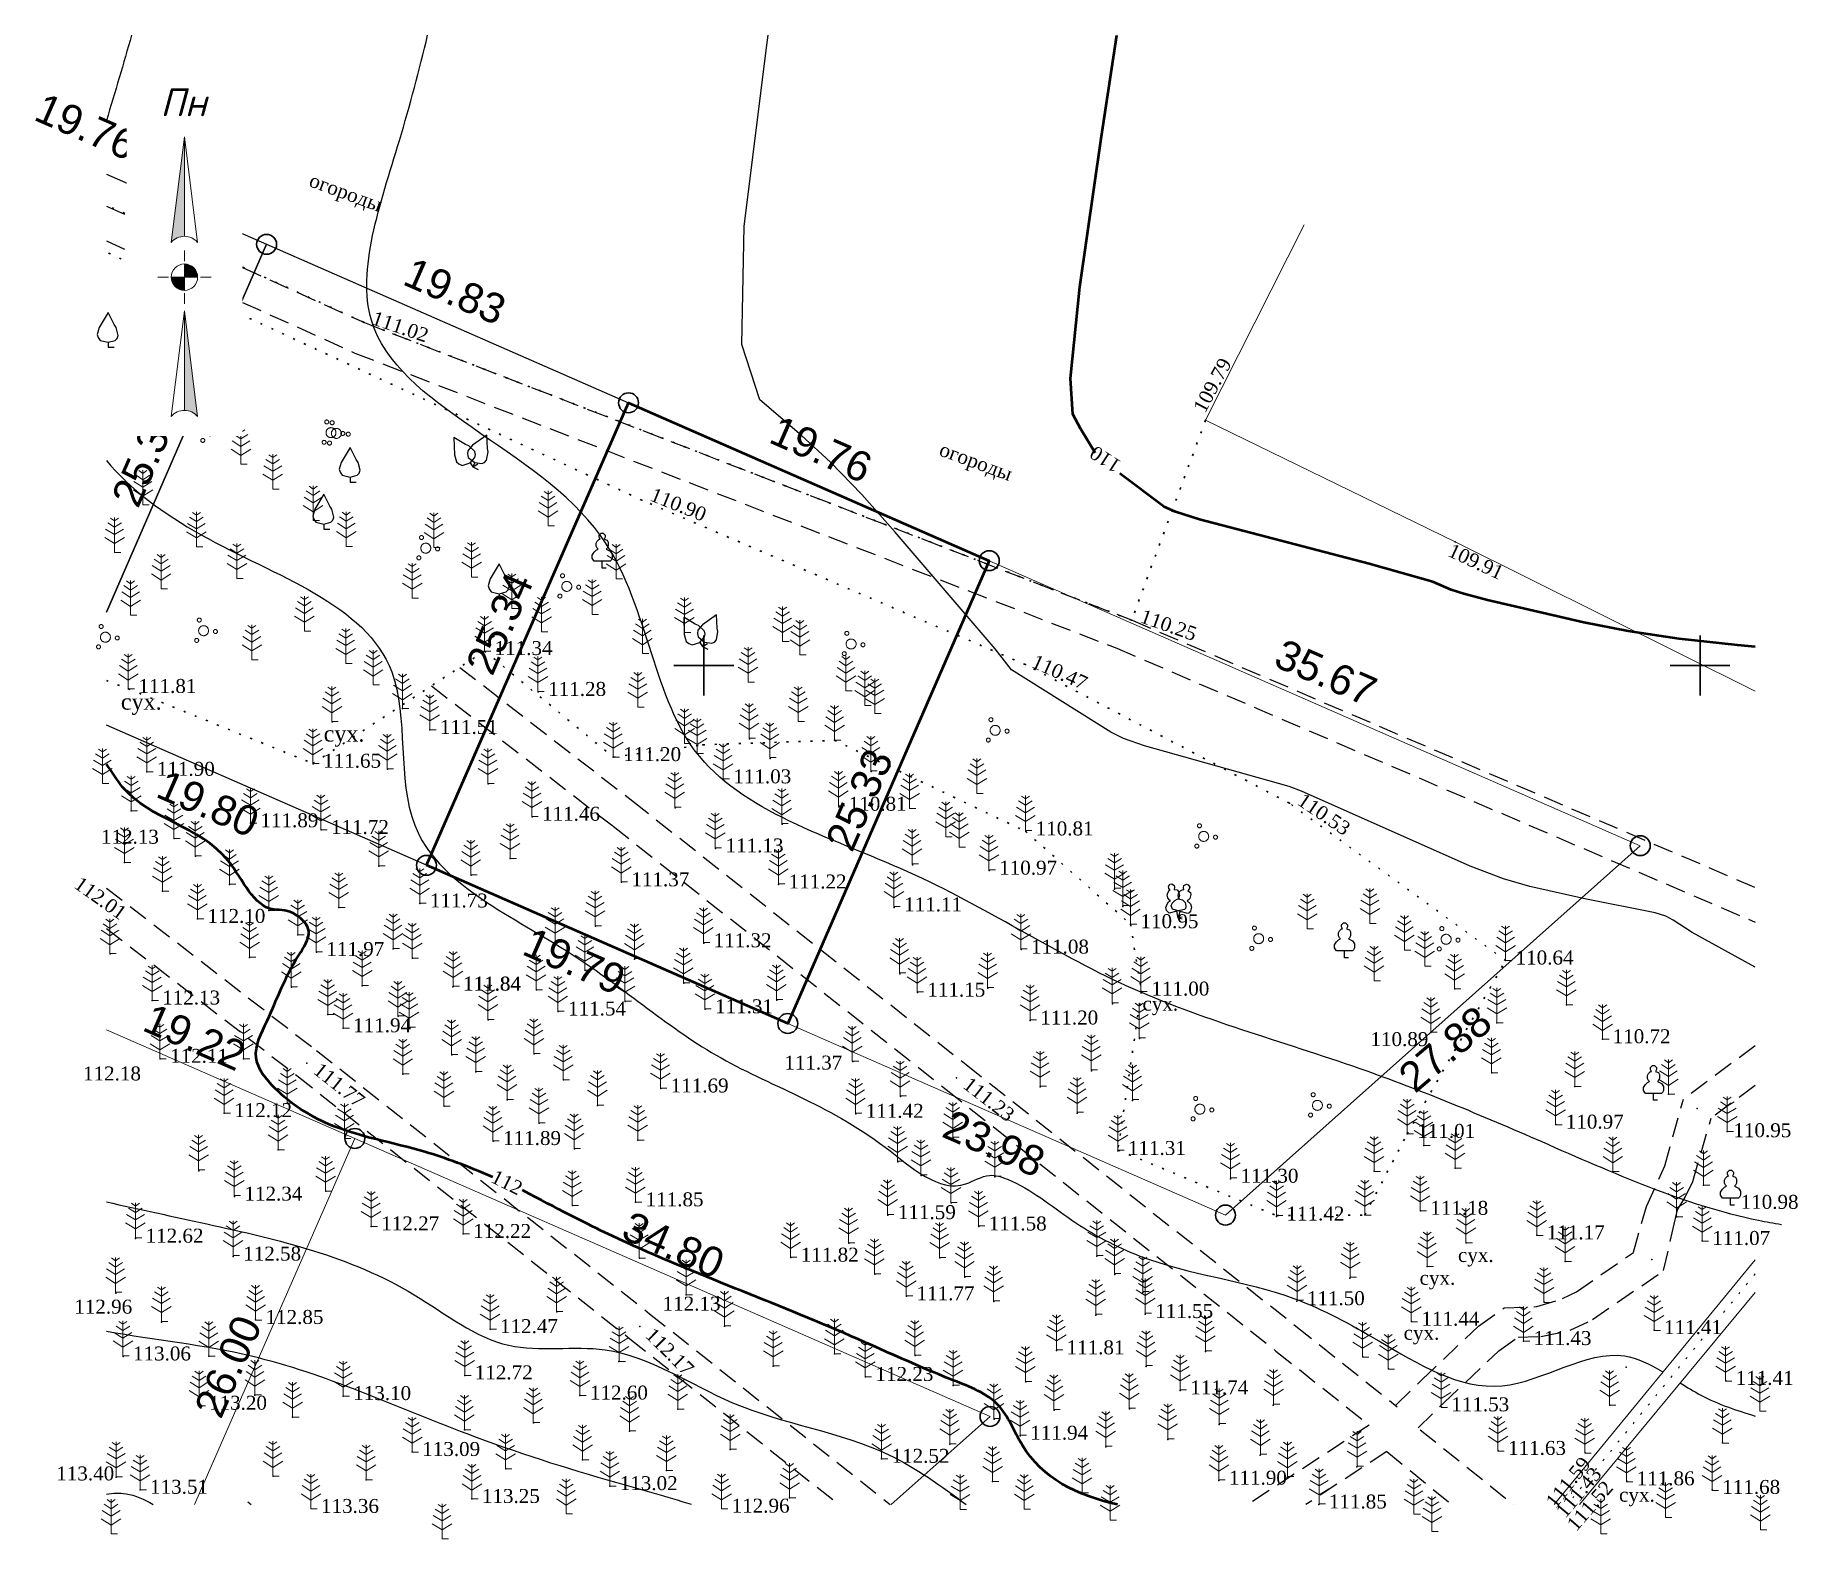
# Model space of a CAD drawing. Header units: millimetres. Extents: x 5405666.4 to 5405754.9, y 5525106.2 to 5525181.6.
import ezdxf
from ezdxf.enums import TextEntityAlignment as Align

# ---------------------------------------------------------------- set-up
doc = ezdxf.new("R2010")
doc.units = ezdxf.units.MM
doc.set_wipeout_variables(frame=1)
for name, pattern in [('DASHEDX2', [1.5, 1, -0.5]), ('HIDDEN', [0.5, 0, -0.5]), ('суцільна', [50, 50, 0])]:
    doc.linetypes.add(name, pattern=pattern)
for name, color, linetype, lineweight in [('#Лист (текст_ПН)', 250, 'Continuous', 0), ('#Штамп', 250, 'Continuous', 0), ('11900000', 1, 'Continuous', 30), ('Контур', 7, 'HIDDEN', 30), ('ограждение', 7, 'ZABOR', 20), ('рельеф', 7, 'Continuous', 0), ('ТОЧКИ', 7, 'Continuous', 30), ('усл. знак', 7, 'суцільна', 20)]:
    doc.layers.add(name, color=color, linetype=linetype, lineweight=lineweight)
for name, color, linetype in [('SC007', 7, 'Continuous'), ('горизонтали', 42, 'Continuous'), ('дороги', 7, 'Continuous'), ('Ділянки_Межі', 10, 'Continuous'), ('надписи', 7, 'Continuous'), ('отметки', 7, 'Continuous'), ('промеры', 185, 'Continuous'), ('Растительность', 7, 'Continuous')]:
    doc.layers.add(name, color=color, linetype=linetype)
doc.styles.get("Standard").update_dxf_attribs({"font": 'arial.ttf'})
doc.styles.add('times', font='times.ttf')
doc.styles.add('Мой_Топо', font='isocpeui.ttf')
doc.linetypes.add('ZABOR', pattern='A,1,-0.1,[132,ltypeshp.shx,S=0.25,R=0,X=-0.1,Y=0],-0.4,1', length=2.5)
doc.linetypes.add('ЗаборПров', pattern='A,2.5,[130,ltypeshp.shx,S=0.4242,R=45,X=0.3,Y=-0.3],0.01,[130,ltypeshp.shx,S=0.4242,R=-45,X=-0.3,Y=-0.3],5,[130,ltypeshp.shx,S=0.4242,R=45,X=-0.3,Y=0.3],0.01,[130,ltypeshp.shx,S=0.4242,R=-45,X=0.3,Y=0.3],2.5', length=10.02)
doc.linetypes.add('канава 0', pattern='A,0.9,0,["|",Standard,S=0.25,R=0,X=0,Y=0],0.1', length=1)

msp = doc.modelspace()

# ---------------------------------------------------------------- texts
at = {"layer": 'горизонтали', "color": 32, "lineweight": 50, "style": 'times'}
for s, rotation, p in [('110', 146.90356, (5405720.616, 5525159.623, 181.067)), ('112', 333.33908, (5405689.564, 5525124.726, 181.067))]:
    msp.add_text(s, height=0.7, rotation=rotation, dxfattribs=at).set_placement(p, align=Align.TOP_LEFT)
at = {"layer": 'надписи', "color": 7, "style": 'times'}
for height, p in [(0.8, (5405670.738, 5525148.584, 111.861)), (0.8, (5405680.917, 5525146.983, 111.861)), (0.7, (5405722.013, 5525133.378, 224.28)), (0.7, (5405737.848, 5525120.762, 111.861)), (0.7, (5405735.922, 5525119.616, 111.861)), (0.7, (5405735.121, 5525116.858, 111.861)), (0.7, (5405745.933, 5525108.73, 111.861))]:
    msp.add_text('сух.', height=height, dxfattribs=at).set_placement(p, align=Align.TOP_LEFT)
at = {"layer": 'отметки', "color": 7, "style": 'times'}
for s, rotation, p in [('огороды', 339.74095, (5405680.37, 5525174.733, 170.061)), ('111.02', 341.10783, (5405683.504, 5525167.812, 111.016)), ('109.79', 61.83619, (5405724.525, 5525162.952, 109.788)), ('огороды', 339.74095, (5405711.996, 5525161.223, 281.561)), ('110.90', 338.04399, (5405697.504, 5525158.952, 110.895)), ('109.91', 334.96645, (5405737.58, 5525156.156, 109.907)), ('110.25', 340.67226, (5405722.069, 5525152.845, 110.247)), ('110.47', 335.84836, (5405716.673, 5525150.584, 110.471)), ('110.53', 325.91831, (5405730.119, 5525143.641, 110.534)), ('112.01', 324.42124, (5405668.736, 5525139.458, 112.015)), ('111.77', 321.47056, (5405680.778, 5525130.123, 111.77)), ('111.23', 322.05829, (5405713.375, 5525129.398, 111.231)), ('112.17', 315.28347, (5405697.497, 5525116.833, 112.175)), ('111.59', 51.40401, (5405742.195, 5525108.083, 111.589)), ('111.43', 50.01194, (5405742.698, 5525107.612, 111.43)), ('111.52', 48.98336, (5405743.251, 5525106.959, 111.518))]:
    msp.add_text(s, height=0.7, rotation=rotation, dxfattribs=at).set_placement(p, align=Align.TOP_LEFT)
for s, p in [('111.34', (5405689.495, 5525151.228, 111.345)), ('111.81', (5405671.621, 5525149.324, 111.813)), ('111.28', (5405692.184, 5525149.175, 111.28)), ('111.51', (5405686.749, 5525147.268, 111.515)), ('111.20', (5405695.95, 5525145.901, 111.197)), ('111.90', (5405672.545, 5525145.166, 111.896)), ('111.65', (5405680.889, 5525145.572, 111.648)), ('111.03', (5405701.478, 5525144.788, 111.026)), ('110.81', (5405707.268, 5525143.412, 110.813)), ('111.89', (5405677.743, 5525142.583, 111.891)), ('111.72', (5405681.285, 5525142.246, 111.724)), ('111.46', (5405691.878, 5525142.911, 111.459)), ('110.81', (5405716.651, 5525142.173, 110.81)), ('112.13', (5405669.739, 5525141.758, 112.13)), ('111.13', (5405701.087, 5525141.321, 111.13)), ('111.37', (5405696.362, 5525139.62, 111.375)), ('111.22', (5405704.253, 5525139.509, 111.224)), ('110.97', (5405714.82, 5525140.204, 110.973)), ('112.10', (5405675.085, 5525137.782, 112.099)), ('111.73', (5405686.248, 5525138.556, 111.729)), ('111.11', (5405710.049, 5525138.361, 111.115)), ('110.95', (5405721.912, 5525137.516, 110.952)), ('111.97', (5405681.051, 5525136.12, 111.975)), ('111.32', (5405700.49, 5525136.56, 111.321)), ('111.08', (5405716.419, 5525136.241, 111.084)), ('110.64', (5405740.74, 5525135.693, 110.644)), ('111.84', (5405687.904, 5525134.381, 111.837)), ('111.84', (5405687.921, 5525134.386, 111.836)), ('112.13', (5405672.811, 5525133.686, 112.13)), ('111.15', (5405711.217, 5525134.083, 111.153)), ('111.00', (5405722.461, 5525134.134, 111.004)), ('111.54', (5405693.182, 5525133.134, 111.544)), ('111.31', (5405700.562, 5525133.248, 111.314)), ('111.20', (5405716.883, 5525132.682, 111.201)), ('111.94', (5405682.396, 5525132.294, 111.943)), ('110.89', (5405733.455, 5525131.6, 110.888)), ('110.72', (5405745.61, 5525131.742, 110.72)), ('112.11', (5405673.207, 5525130.759, 112.107)), ('112.18', (5405668.839, 5525129.873, 112.18)), ('111.37', (5405704.037, 5525130.42, 111.375)), ('111.69', (5405698.333, 5525129.271, 111.685)), ('112.12', (5405676.425, 5525128.031, 112.123)), ('111.42', (5405708.123, 5525127.998, 111.416)), ('110.97', (5405743.259, 5525127.456, 110.967)), ('111.89', (5405689.922, 5525126.634, 111.888)), ('111.01', (5405735.803, 5525126.99, 111.015)), ('110.95', (5405751.672, 5525127.025, 110.954)), ('111.31', (5405721.283, 5525126.135, 111.308)), ('111.30', (5405726.934, 5525124.741, 111.302)), ('112.34', (5405676.94, 5525123.843, 112.343)), ('111.85', (5405697.076, 5525123.557, 111.847)), ('111.59', (5405709.737, 5525122.913, 111.589)), ('111.42', (5405729.239, 5525122.844, 111.416)), ('111.18', (5405736.459, 5525123.129, 111.182)), ('110.98', (5405752.034, 5525123.43, 110.983)), ('112.27', (5405683.808, 5525122.349, 112.269)), ('112.22', (5405688.421, 5525121.968, 112.215)), ('111.58', (5405714.297, 5525122.345, 111.58)), ('111.17', (5405742.305, 5525121.9, 111.165)), ('112.62', (5405671.978, 5525121.733, 112.621)), ('111.07', (5405750.611, 5525121.617, 111.071)), ('112.58', (5405676.878, 5525120.832, 112.585)), ('111.82', (5405704.863, 5525120.779, 111.823)), ('112.13', (5405697.926, 5525118.321, 112.133)), ('111.77', (5405710.674, 5525118.841, 111.775)), ('111.50', (5405730.264, 5525118.594, 111.496)), ('112.96', (5405668.399, 5525118.169, 112.962)), ('112.85', (5405677.997, 5525117.651, 112.845)), ('111.55', (5405722.653, 5525117.95, 111.548)), ('111.44', (5405736.014, 5525117.567, 111.436)), ('112.47', (5405689.769, 5525117.192, 112.474)), ('111.43', (5405741.641, 5525116.595, 111.428)), ('111.41', (5405748.19, 5525117.14, 111.409)), ('113.06', (5405671.347, 5525115.819, 113.065)), ('111.81', (5405718.202, 5525116.127, 111.806)), ('112.72', (5405688.5, 5525114.871, 112.718)), ('112.23', (5405708.611, 5525114.791, 112.23)), ('113.10', (5405682.4, 5525113.832, 113.097)), ('112.60', (5405694.282, 5525113.857, 112.602)), ('111.74', (5405724.411, 5525114.114, 111.744)), ('111.41', (5405751.785, 5525114.593, 111.409)), ('113.20', (5405675.163, 5525113.347, 113.203)), ('111.53', (5405737.513, 5525113.268, 111.533)), ('111.53', (5405737.514, 5525113.267, 111.534)), ('111.94', (5405716.379, 5525111.844, 111.936)), ('113.09', (5405685.863, 5525111.025, 113.09)), ('112.52', (5405709.421, 5525110.681, 112.519)), ('111.63', (5405740.362, 5525111.079, 111.625)), ('113.40', (5405667.497, 5525109.799, 113.403)), ('111.90', (5405726.352, 5525109.586, 111.901)), ('111.86', (5405746.816, 5525109.553, 111.861)), ('113.51', (5405672.203, 5525109.128, 113.514)), ('113.25', (5405688.859, 5525108.667, 113.248)), ('113.02', (5405695.776, 5525109.311, 113.022)), ('111.68', (5405751.112, 5525109.121, 111.68)), ('113.36', (5405680.785, 5525108.167, 113.358)), ('112.96', (5405701.394, 5525108.182, 112.961)), ('111.85', (5405731.367, 5525108.389, 111.846))]:
    msp.add_text(s, height=0.7, dxfattribs=at).set_placement(p, align=Align.TOP_LEFT)
at = {"layer": 'промеры', "char_height": 1.5, "attachment_point": 1}
for s, insert, rotation in [('19.76', (5405666.897, 5525178.79), 336.35584), ('19.83', (5405685.414, 5525170.532), 336.35584), ('25.33', (5405670.223, 5525158.439), 66.37949), ('19.76', (5405703.788, 5525162.599), 336.35584), ('25.34', (5405688.006, 5525150.019, 107.24), 66.37949), ('35.67', (5405729.119, 5525151.384), 336.35584), ('25.33', (5405706.06, 5525141.166), 66.37949), ('19.80', (5405673.02, 5525144.811), 336.35584), ('19.79', (5405691.404, 5525136.905), 336.35584), ('19.22', (5405672.347, 5525133.088), 336.35584), ('27.88', (5405734.718, 5525129.627), 40.41841), ('23.98', (5405712.47, 5525127.752), 336.35584), ('34.80', (5405696.373, 5525122.656), 336.35584), ('26.00', (5405674.38, 5525112.724), 66.37949)]:
    msp.add_mtext(s, dxfattribs=dict(at, insert=insert, rotation=rotation))

# ---------------------------------------------------------------- blocks, each defined once
blk = doc.blocks.new('A$C51FE15A3')
at = {"layer": 'Растительность', "color": 94, "lineweight": 0}
for points in [[(-0.447, 1.172), (0, 0.895), (0.447, 1.172)], [(-0.343, 1.489), (0, 1.267), (0.343, 1.489)], [(-0.201, 1.726), (0, 1.584), (0.201, 1.726)], [(0, 1.75), (0, 0), (0.319, 0)], [(-0.493, 0.753), (0, 0.444), (0.493, 0.753)]]:
    blk.add_lwpolyline(points, dxfattribs=at)
blk = doc.blocks.new('A$C2ACB5305')
at = {"layer": 'Растительность'}
blk.add_lwpolyline([(0.2, 0), (0.2, 0), (0, 0), (0, 0.35), (-0.4, 0.35), (-0.5, 0.5), (-0.5, 0.65), (-0.4, 0.8), (-0.3, 0.9), (-0.2, 0.95), (-0.25, 1), (-0.3, 1.1), (-0.3, 1.25), (-0.25, 1.35), (-0.15, 1.45), (-0.1, 1.45), (-0.15, 1.55), (-0.15, 1.65), (-0.05, 1.75), (0.05, 1.75), (0.15, 1.65), (0.15, 1.55), (0.1, 1.45), (0.25, 1.4), (0.3, 1.3), (0.3, 1.1), (0.25, 1), (0.2, 0.95), (0.4, 0.85), (0.5, 0.7), (0.5, 0.5), (0.45, 0.4), (0.4, 0.35), (0, 0.35)], dxfattribs=at)
blk = doc.blocks.new('A$C72385B22')
at = {"layer": 'усл. знак'}
for centre, radius in [((0, 0), 0.625), ((-0.02, 1.49), 0.25), ((-1.29, -0.64), 0.25), ((1.28, -0.76), 0.25)]:
    blk.add_circle(centre, radius, dxfattribs=at)
blk = doc.blocks.new('SYMBOL504')
at = {"layer": 'SC007'}
for points in [[(0, 4.375), (-1.125, 2.5), (-1.375, 1.625), (-1.25, 1.25), (-1, 0.875), (0, 0.625), (0.875, 0.875), (1.125, 1.125), (1.25, 1.5), (1, 2.5), (0.75, 2.875), (0, 4.375)], [(0, 0.625), (0, 0), (0.75, 0)]]:
    blk.add_lwpolyline(points, dxfattribs=at)
blk = doc.blocks.new('*U5')
at = {"color": 0}
for points in [[(-0.113, 0), (-0.109, -0.029), (-0.097, -0.056)], [(-0.113, 0), (-0.097, -0.056), (0, 0)], [(-0.097, -0.056), (0, -0.113), (0, 0)], [(-0.097, -0.056), (-0.08, -0.08), (-0.056, -0.097)], [(-0.097, -0.056), (-0.056, -0.097), (0, -0.113)], [(-0.056, -0.097), (-0.029, -0.109), (0, -0.113)]]:
    blk.add_solid(points, dxfattribs=at)
blk = doc.blocks.new('*U6')
at = {"color": 0}
for points in [[(0, 0), (0.097, 0.056), (0, 0.113)], [(0.097, 0.056), (0.029, 0.109), (0, 0.113)], [(0, 0), (0.113, 0), (0.097, 0.056)], [(0.097, 0.056), (0.056, 0.097), (0.029, 0.109)], [(0.097, 0.056), (0.08, 0.08), (0.056, 0.097)], [(0.113, 0), (0.109, 0.029), (0.097, 0.056)]]:
    blk.add_solid(points, dxfattribs=at)
blk = doc.blocks.new('*U7')
at = {"color": 0}
for points in [[(0, -1.136), (0.021, -1.138), (0, -0.288)], [(0.021, -1.138), (0.042, -1.142), (0, -0.288)], [(0.042, -1.142), (0.062, -1.15), (0, -0.288)], [(0.062, -1.15), (0.081, -1.16), (0, -0.288)], [(0.081, -1.16), (0.098, -1.173), (0, -0.288)], [(0.098, -1.173), (0.113, -1.188), (0, -0.288)]]:
    blk.add_solid(points, dxfattribs=at)
blk = doc.blocks.new('*U8')
at = {"color": 0}
for points in [[(-0.113, 0.297), (-0.098, 0.312), (0, 1.197)], [(-0.098, 0.312), (-0.081, 0.325), (0, 1.197)], [(-0.081, 0.325), (-0.062, 0.335), (0, 1.197)], [(-0.062, 0.335), (-0.042, 0.343), (0, 1.197)], [(-0.042, 0.343), (-0.021, 0.347), (0, 1.197)], [(-0.021, 0.347), (0, 0.349), (0, 1.197)]]:
    blk.add_solid(points, dxfattribs=at)
blk = doc.blocks.new('#Північ')
at = {"color": 7}
blk.add_wipeout([(-2.901, 10.635), (2.901, 10.635), (2.901, -7.981), (-2.901, -7.981)], dxfattribs=at).dxf.layer = '#Лист (текст_ПН)'
at = {"layer": '#Лист (текст_ПН)'}
for p, q in [((-0.663, 1.748), (0, 7.043)), ((0, 7.043), (0, 2.052)), ((0, 7.043), (0.663, 1.748)), ((0, 1.337), (0, 0.807)), ((-1.337, 0), (-0.807, 0)), ((-0.662, 0), (0.662, 0)), ((0, 0.662), (0, -0.662)), ((1.337, 0), (0.807, 0)), ((0, -1.337), (0, -0.807)), ((-0.663, -6.99), (0, -1.695)), ((0, -1.695), (0.663, -6.99)), ((0, -1.695), (0, -6.686))]:
    blk.add_line(p, q, dxfattribs=at)
at = {"layer": '#Лист (текст_ПН)', "flags": 128}
for points in [[(0, 7.043), (-0.663, 1.748, -0.218585), (0, 2.052)], [(0, 0), (-0.662, 0, 0.414214), (0, -0.662)]]:
    blk.add_lwpolyline(points, format="xyb", close=True, dxfattribs=at)
at = {"layer": '#Лист (текст_ПН)'}
blk.add_circle((0, 0), 0.662, dxfattribs=at)
for centre in [(0, 1.178), (0, -7.56)]:
    blk.add_arc(centre, 0.874, 40.67981, 139.32019, dxfattribs=at)
at = {"layer": '#Лист (текст_ПН)', "xscale": 5.883850111352785, "yscale": 5.883850111352785, "zscale": 5.883850111352785}
for name in ['*U8', '*U5', '*U6', '*U7']:
    blk.add_blockref(name, (0, 0), dxfattribs=at)
at = {"layer": '#Лист (текст_ПН)', "style": 'Мой_Топо'}
blk.add_text('Пн', height=1.4, dxfattribs=at).set_placement((-1.217, 8.077))

# ---------------------------------------------------------------- linework, layer by layer
at = {"layer": '11900000', "color": 7}
for points in [[(5405700, 5525148.5, 0), (5405700, 5525151.5, 0)], [(5405700, 5525148.5, 0), (5405700, 5525151.5, 0)], [(5405750, 5525148.5, 0), (5405750, 5525151.5, 0)], [(5405750, 5525148.5, 0), (5405750, 5525151.5, 0)], [(5405698.5, 5525150, 0), (5405701.5, 5525150, 0)], [(5405698.5, 5525150, 0), (5405701.5, 5525150, 0)], [(5405748.5, 5525150, 0), (5405751.5, 5525150, 0)], [(5405748.5, 5525150, 0), (5405751.5, 5525150, 0)]]:
    msp.add_polyline3d(points, dxfattribs=at)
at = {"layer": 'горизонтали', "color": 32}
msp.add_polyline3d([(5405752.759, 5525134.859, 110.5), (5405749.607, 5525136.592, 110.5), (5405748.647, 5525137.222, 110.5), (5405748.277, 5525137.412, 110.5), (5405747.747, 5525137.592, 110.5), (5405744.217, 5525138.292, 110.5), (5405741.447, 5525138.912, 110.5), (5405740.137, 5525139.292, 110.5), (5405738.467, 5525139.922, 110.5), (5405729.997, 5525143.692, 110.5), (5405729.377, 5525143.932, 110.5), (5405722.107, 5525145.972, 110.5), (5405721.057, 5525146.342, 110.5), (5405720.417, 5525146.662, 110.5), (5405715.437, 5525149.792, 110.5), (5405714.617, 5525150.832, 110.5), (5405709.607, 5525156.692, 110.5), (5405707.927, 5525158.582, 110.5), (5405706.357, 5525160.202, 110.5), (5405704.897, 5525161.542, 110.5), (5405702.807, 5525163.342, 110.5), (5405701.907, 5525166.122, 110.5), (5405702.027, 5525172.062, 110.5), (5405703.157, 5525181.142, 110.5), (5405703.232, 5525181.637, 110.5)], dxfattribs=at)
at = {"layer": 'горизонтали', "color": 32, "lineweight": 50}
for points in [[(5405719.643, 5525160.68, 110), (5405718.92, 5525161.865, 110), (5405718.517, 5525162.622, 110), (5405718.397, 5525164.402, 110), (5405718.867, 5525169.012, 110), (5405719.937, 5525176.462, 110), (5405720.727, 5525181.637, 110)], [(5405752.759, 5525150.939, 110), (5405751.877, 5525151.022, 110), (5405748.957, 5525151.342, 110), (5405746.387, 5525151.722, 110), (5405744.167, 5525152.162, 110), (5405739.337, 5525153.282, 110), (5405738.137, 5525153.592, 110), (5405737.507, 5525153.802, 110), (5405736.587, 5525154.202, 110), (5405733.387, 5525155.112, 110), (5405724.877, 5525157.332, 110), (5405723.667, 5525157.712, 110), (5405723.107, 5525157.962, 110), (5405720.88, 5525159.636, 110)]]:
    msp.add_polyline3d(points, dxfattribs=at)
at = {"layer": 'горизонтали', "color": 32}
msp.add_open_spline([(5405671.272, 5525181.637), (5405670.876, 5525180.207), (5405670.439, 5525178.776), (5405670.015, 5525177.36)], degree=3, dxfattribs=at)
for points, knots in [([(5405754.079, 5525121.933), (5405753.697, 5525121.993), (5405749.577, 5525122.743), (5405742.571, 5525125.92), (5405732.24, 5525130.268), (5405720.867, 5525133.32), (5405710.85, 5525140.13), (5405697.553, 5525143.874), (5405696.935, 5525159.369), (5405680.523, 5525164.171), (5405684.409, 5525174.955), (5405685.721, 5525179.896), (5405686.131, 5525181.637)], [50.654359, 50.654359, 50.654359, 50.654359, 51.831951, 63.395984, 73.229426, 85.695254, 98.056517, 110.325842, 122.1396, 137.918447, 147.058337, 152.106041, 152.106041, 152.106041, 152.106041]), ([(5405670.015, 5525160.288), (5405671.197, 5525158.86), (5405676.214, 5525155.159), (5405686.057, 5525152.194), (5405683.856, 5525140.284), (5405693.398, 5525136.153), (5405700.485, 5525129.751), (5405707.53, 5525127.613), (5405712.16, 5525123.155), (5405714.208, 5525124.574), (5405716.219, 5525123.916), (5405718.389, 5525122.05), (5405723.062, 5525119.538), (5405728.777, 5525118.969), (5405734.344, 5525115.89), (5405739.893, 5525112.392), (5405744.991, 5525116.172), (5405747.473, 5525114.938), (5405748.093, 5525114.566)], [85.474274, 85.474274, 85.474274, 85.474274, 91.416886, 103.203288, 110.981143, 120.846627, 130.028893, 139.680741, 144.136834, 145.394523, 146.321009, 150.142365, 154.015644, 162.033534, 166.785942, 173.37784, 179.697916, 181.81455, 181.81455, 181.81455, 181.81455]), ([(5405670.015, 5525123.078), (5405671.691, 5525122.702), (5405676.943, 5525121.581), (5405684.025, 5525119.942), (5405689.831, 5525115.172), (5405695.924, 5525116.342), (5405701.643, 5525112.203), (5405708.415, 5525111.354), (5405711.911, 5525108.817), (5405713.165, 5525107.884)], [235.141097, 235.141097, 235.141097, 235.141097, 240.307675, 251.306516, 256.6977, 261.523915, 268.451351, 276.71451, 281.360056, 281.360056, 281.360056, 281.360056]), ([(5405699.372, 5525107.884), (5405698.145, 5525108.281), (5405694.309, 5525109.313), (5405686.956, 5525111.649), (5405678.725, 5525115.519), (5405672.457, 5525116.141), (5405670.015, 5525116.571)], [91.349681, 91.349681, 91.349681, 91.349681, 95.204411, 103.125935, 114.626248, 122.035135, 122.035135, 122.035135, 122.035135]), ([(5405749.007, 5525113.992), (5405749.348, 5525113.775), (5405750.555, 5525113.025), (5405751.836, 5525112.618), (5405752.759, 5525112.33)], [182.85278, 182.85278, 182.85278, 182.85278, 184.011101, 186.921946, 186.921946, 186.921946, 186.921946]), ([(5405670.015, 5525108.415), (5405670.35, 5525108.462), (5405671.171, 5525108.5), (5405671.918, 5525108.152), (5405672.354, 5525107.884)], [174.748639, 174.748639, 174.748639, 174.748639, 175.757786, 177.266735, 177.266735, 177.266735, 177.266735])]:
    msp.add_open_spline(points, degree=3, knots=knots, dxfattribs=at)
at = {"layer": 'горизонтали', "color": 32, "lineweight": 50}
for points, knots in [([(5405689.415, 5525124.321), (5405688.103, 5525124.879), (5405685.506, 5525125.878), (5405681.593, 5525126.517), (5405678.78, 5525128.29), (5405677.14, 5525130.319), (5405678.433, 5525132.778), (5405679.078, 5525134.709), (5405680.581, 5525136.764), (5405679.317, 5525137.765), (5405677.461, 5525137.677), (5405675.933, 5525141.885), (5405671.708, 5525142.275), (5405670.284, 5525144.673), (5405670.015, 5525145.043)], [105.96729, 105.96729, 105.96729, 105.96729, 109.295341, 114.328997, 117.562212, 119.373022, 121.295181, 124.95847, 126.253236, 127.841823, 128.392206, 131.73989, 138.209537, 139.576328, 139.576328, 139.576328, 139.576328]), ([(5405720.759, 5525107.884), (5405718.727, 5525108.35), (5405716.329, 5525109.488), (5405714.976, 5525113.194), (5405711.236, 5525114.575), (5405704.875, 5525117.577), (5405697.616, 5525120.155), (5405692.726, 5525122.699), (5405690.888, 5525123.666)], [69.448498, 69.448498, 69.448498, 69.448498, 75.497944, 77.821129, 80.385824, 86.790674, 99.397783, 103.251958, 103.251958, 103.251958, 103.251958])]:
    msp.add_open_spline(points, degree=3, knots=knots, dxfattribs=at)
at = {"layer": 'дороги', "color": 7, "linetype": 'DASHEDX2'}
for points, elevation in [([(5405670.015, 5525173.063), (5405682.958, 5525167.213), (5405721.49, 5525152.274), (5405752.759, 5525138.865)], 112.445), ([(5405670.015, 5525171.316), (5405682.485, 5525165.684), (5405720.729, 5525150.864), (5405752.759, 5525137.124)], 112.445), ([(5405687.744, 5525149.908), (5405696.433, 5525143.19), (5405713.157, 5525129.977), (5405729.707, 5525116.847), (5405734.802, 5525112.798)], 110.99), ([(5405686.328, 5525148.98), (5405695.447, 5525141.93), (5405712.163, 5525128.723), (5405728.713, 5525115.593), (5405733.391, 5525111.875)], 110.99), ([(5405670.015, 5525138.827), (5405680.553, 5525130.68), (5405697.277, 5525117.467), (5405709.356, 5525107.884)], 111.93), ([(5405670.015, 5525136.805), (5405679.567, 5525129.42), (5405696.283, 5525116.213), (5405706.782, 5525107.884)], 111.93), ([(5405746.663, 5525120.555), (5405747.306, 5525122.855), (5405748.233, 5525124.892), (5405749.165, 5525128.239)], 111.07), ([(5405749.244, 5525123.312), (5405749.244, 5525123.312), (5405749.632, 5525124.102), (5405750.555, 5525127.279)], 111.07), ([(5405735.954, 5525111.64), (5405740.635, 5525107.884)], 111.534), ([(5405734.28, 5525110.545), (5405737.54, 5525107.884)], 111.534), ([(5405677.108, 5525108.015), (5405677.275, 5525107.884)], 113.227)]:
    msp.add_lwpolyline(points, dxfattribs=dict(at, elevation=elevation))
for points in [[(5405752.759, 5525130.912), (5405749.165, 5525128.239)], [(5405752.759, 5525128.924), (5405750.555, 5525127.279)], [(5405748.167, 5525119.627), (5405748.656, 5525121.735), (5405748.863, 5525122.675), (5405749.244, 5525123.312)], [(5405734.735, 5525112.882), (5405736.03, 5525114.144), (5405738.882, 5525116.841), (5405740.158, 5525117.758), (5405741.798, 5525117.82), (5405743.096, 5525118.226), (5405743.791, 5525118.561), (5405746.657, 5525120.535)], [(5405735.852, 5525111.736), (5405737.138, 5525112.99), (5405739.903, 5525115.604), (5405740.864, 5525116.296), (5405742.008, 5525116.322), (5405743.473, 5525116.632), (5405744.597, 5525117.173), (5405748.167, 5525119.627)], [(5405733.391, 5525111.875), (5405727.288, 5525107.884)], [(5405734.28, 5525110.545), (5405730.212, 5525107.884)]]:
    msp.add_lwpolyline(points, dxfattribs=at)
at = {"layer": 'Ділянки_Межі'}
for points in [[(5405670.015, 5525174.661), (5405678.053, 5525171.142), (5405670.015, 5525152.678)], [(5405670.015, 5525152.678), (5405678.053, 5525171.142), (5405696.219, 5525163.189), (5405686.078, 5525139.972), (5405670.015, 5525147.005)]]:
    msp.add_lwpolyline(points, dxfattribs=at)
at = {"layer": 'Ділянки_Межі', "lineweight": 50}
msp.add_lwpolyline([(5405686.078, 5525139.972), (5405696.219, 5525163.189), (5405714.323, 5525155.263), (5405704.21, 5525132.034)], close=True, dxfattribs=at)
at = {"layer": 'Ділянки_Межі', "lineweight": 0}
msp.add_lwpolyline([(5405704.21, 5525132.034), (5405714.323, 5525155.263), (5405746.996, 5525140.958), (5405726.179, 5525122.416)], close=True, dxfattribs=at)
for points in [[(5405670.015, 5525131.722), (5405682.482, 5525126.263), (5405674.436, 5525107.884)], [(5405674.436, 5525107.884), (5405682.482, 5525126.263), (5405714.361, 5525112.307), (5405709.396, 5525107.884)]]:
    msp.add_lwpolyline(points, dxfattribs=at)
at = {"layer": 'Контур', "color": 7, "linetype": 'HIDDEN'}
for points, elevation in [([(5405725.18, 5525162.314), (5405721.469, 5525152.282), (5405682.943, 5525167.219), (5405670.015, 5525173.109)], 109.33), ([(5405740.24, 5525135.193), (5405729.384, 5525143.092), (5405716.14, 5525150.05), (5405696.89, 5525158.3), (5405670.015, 5525170.755)], 110.644), ([(5405670.015, 5525149.249), (5405671.11, 5525148.83), (5405680.38, 5525145.08), (5405688.995, 5525150.728), (5405695.45, 5525145.401), (5405699.954, 5525146.023), (5405706.561, 5525146.246), (5405716.151, 5525141.673), (5405721.412, 5525137.016), (5405721.961, 5525133.634), (5405720.78, 5525125.68), (5405728.74, 5525122.39), (5405733.17, 5525122.42), (5405735.303, 5525126.49), (5405740.24, 5525135.193)], 112.419)]:
    msp.add_lwpolyline(points, dxfattribs=dict(at, elevation=elevation))
at = {"layer": 'ограждение', "color": 7, "linetype": 'ЗаборПров', "elevation": 109.33}
for points in [[(5405725.18, 5525162.314), (5405730.13, 5525172.124)], [(5405752.759, 5525148.712), (5405737.706, 5525156.213), (5405725.18, 5525162.314)]]:
    msp.add_lwpolyline(points, dxfattribs=at)
at = {"layer": 'отметки', "color": 7}
for p in [(5405682.943, 5525167.219, 111.016), (5405725.18, 5525162.314, 109.788), (5405696.894, 5525158.303, 110.895), (5405737.706, 5525156.213, 109.907), (5405721.469, 5525152.282, 110.247), (5405688.995, 5525150.728, 111.345), (5405716.139, 5525150.051, 110.471), (5405671.121, 5525148.824, 111.813), (5405691.684, 5525148.675, 111.28), (5405684.868, 5525147.836, 111.537), (5405681.342, 5525147.177, 111.662), (5405686.249, 5525146.768, 111.515), (5405699.954, 5525146.023, 110.986), (5405702.289, 5525146.318, 110.947), (5405706.561, 5525146.246, 110.87), (5405680.389, 5525145.072, 111.648), (5405684.118, 5525144.791, 111.456), (5405695.45, 5525145.401, 111.197), (5405703.327, 5525145.339, 110.921), (5405672.045, 5525144.666, 111.896), (5405689.175, 5525144.058, 111.413), (5405700.978, 5525144.288, 111.026), (5405708.395, 5525144.673, 110.894), (5405729.384, 5525143.092, 110.534), (5405671.262, 5525142.705, 112.042), (5405691.378, 5525142.411, 111.459), (5405698.554, 5525142.86, 111.189), (5405706.768, 5525142.912, 110.813), (5405673.407, 5525141.312, 112.039), (5405677.243, 5525142.083, 111.891), (5405680.785, 5525141.746, 111.724), (5405703.926, 5525142.036, 111.103), (5405716.151, 5525141.673, 110.81), (5405674.478, 5525140.439, 112.046), (5405700.587, 5525140.821, 111.13), (5405670.929, 5525140.116, 112.086), (5405683.694, 5525139.938, 111.7), (5405688.317, 5525139.475, 111.457), (5405690.283, 5525140.307, 111.452), (5405710.465, 5525140.004, 110.975), (5405714.32, 5525139.704, 110.973), (5405672.826, 5525138.675, 112.102), (5405676.196, 5525139.012, 112.051), (5405695.862, 5525139.12, 111.375), (5405703.753, 5525139.009, 111.224), (5405720.615, 5525138.773, 110.811), (5405678.163, 5525137.704, 111.997), (5405681.681, 5525137.848, 111.909), (5405685.748, 5525138.056, 111.729), (5405709.549, 5525137.861, 111.115), (5405721.025, 5525137.911, 110.958), (5405674.585, 5525137.282, 112.099), (5405694.553, 5525136.919, 111.362), (5405721.412, 5525137.016, 110.952), (5405679.622, 5525136.485, 112.016), (5405692.539, 5525136.107, 111.512), (5405699.99, 5525136.06, 111.321), (5405670.198, 5525135.531, 112.032), (5405677.202, 5525135.351, 112.071), (5405680.551, 5525135.62, 111.975), (5405684.41, 5525135.786, 111.889), (5405685.372, 5525135.311, 111.863), (5405696.526, 5525135.269, 111.386), (5405715.919, 5525135.741, 111.084), (5405740.24, 5525135.193, 110.644), (5405694.04, 5525134.691, 111.49), (5405709.836, 5525134.533, 111.063), (5405679.295, 5525133.862, 111.979), (5405682.853, 5525133.93, 111.927), (5405687.404, 5525133.881, 111.837), (5405687.421, 5525133.886, 111.836), (5405691.593, 5525133.714, 111.595), (5405698.988, 5525134.051, 111.349), (5405710.717, 5525133.583, 111.153), (5405714.255, 5525133.803, 111.147), (5405721.961, 5525133.634, 111.004), (5405737.684, 5525133.772, 110.857), (5405672.311, 5525133.186, 112.13), (5405681.129, 5525132.486, 111.969), (5405684.649, 5525132.398, 111.857), (5405692.682, 5525132.634, 111.544), (5405696.053, 5525133.143, 111.505), (5405700.062, 5525132.748, 111.314), (5405703.655, 5525133.201, 111.301), (5405720.501, 5525133.02, 111.066), (5405743.294, 5525132.97, 110.708), (5405681.896, 5525131.794, 111.943), (5405685.208, 5525131.84, 111.873), (5405689.165, 5525132.216, 111.798), (5405716.383, 5525132.182, 111.201), (5405736.483, 5525131.588, 110.888), (5405739.805, 5525132.072, 110.757), (5405721.859, 5525131.272, 111.101), (5405745.11, 5525131.242, 110.72), (5405672.707, 5525130.259, 112.107), (5405676.901, 5525130.251, 112.031), (5405680.075, 5525130.043, 111.77), (5405687.349, 5525130.459, 111.692), (5405691.485, 5525130.504, 111.691), (5405707.468, 5525130.124, 111.375), (5405684.897, 5525129.492, 111.95), (5405688.557, 5525129.614, 111.766), (5405692.948, 5525129.197, 111.729), (5405712.673, 5525129.311, 111.231), (5405716.88, 5525128.85, 111.277), (5405719.451, 5525129.662, 111.18), (5405739.539, 5525129.558, 111.109), (5405743.709, 5525128.872, 110.906), (5405679.099, 5525128.039, 112.013), (5405690.128, 5525128.197, 111.784), (5405697.833, 5525128.771, 111.685), (5405709.861, 5525128.364, 111.317), (5405721.513, 5525128.161, 111.186), (5405748.411, 5525128.48, 110.813), (5405675.925, 5525127.531, 112.123), (5405686.96, 5525127.875, 111.852), (5405694.668, 5525127.918, 111.701), (5405707.623, 5525127.498, 111.416), (5405718.736, 5525127.534, 111.254), (5405749.86, 5525127.759, 110.683), (5405681.972, 5525126.254, 112.014), (5405691.731, 5525127.036, 111.824), (5405712.507, 5525126.288, 111.408), (5405735.303, 5525126.49, 111.015), (5405742.759, 5525126.956, 110.967), (5405751.361, 5525126.613, 110.954), (5405678.635, 5525125.686, 112.07), (5405689.422, 5525126.134, 111.888), (5405693.498, 5525125.739, 111.869), (5405696.693, 5525126.169, 111.783), (5405720.783, 5525125.635, 111.308), (5405736.142, 5525125.915, 111.091), (5405674.652, 5525124.632, 112.37), (5405709.731, 5525125.094, 111.531), (5405733.646, 5525124.613, 111.154), (5405737.703, 5525124.772, 111.104), (5405745.627, 5525124.604, 111.006), (5405681.018, 5525123.612, 112.17), (5405710.901, 5525124.405, 111.499), (5405714.611, 5525124.334, 111.502), (5405726.434, 5525124.241, 111.302), (5405750.178, 5525123.912, 110.938), (5405676.44, 5525123.343, 112.343), (5405693.4, 5525122.891, 111.946), (5405696.576, 5525123.057, 111.847), (5405712.412, 5525123.024, 111.541), (5405751.534, 5525122.93, 110.983), (5405683.308, 5525121.849, 112.269), (5405709.237, 5525122.413, 111.589), (5405713.797, 5525121.845, 111.58), (5405728.739, 5525122.344, 111.416), (5405733.177, 5525122.421, 111.268), (5405735.959, 5525122.629, 111.182), (5405748.83, 5525122.322, 111.068), (5405671.478, 5525121.233, 112.621), (5405687.921, 5525121.468, 112.215), (5405707.274, 5525121.01, 111.715), (5405738.26, 5525121.022, 111.253), (5405741.805, 5525121.4, 111.165), (5405750.111, 5525121.117, 111.071), (5405676.378, 5525120.332, 112.585), (5405696.761, 5525120.247, 112.041), (5405704.363, 5525120.279, 111.823), (5405711.847, 5525120.265, 111.654), (5405719.728, 5525120.353, 111.553), (5405743.222, 5525120.087, 111.132), (5405747.573, 5525120.194, 111.175), (5405708.579, 5525119.447, 111.682), (5405713.093, 5525119.3, 111.664), (5405720.618, 5525119.441, 111.545), (5405732.426, 5525119.254, 111.436), (5405736.307, 5525119.838, 111.291), (5405670.48, 5525118.502, 112.848), (5405699.114, 5525118.409, 112.133), (5405710.174, 5525118.341, 111.775), (5405722.031, 5525118.537, 111.588), (5405692.615, 5525117.563, 112.477), (5405714.556, 5525118.085, 111.668), (5405719.675, 5525117.399, 111.576), (5405722.153, 5525117.45, 111.548), (5405729.764, 5525118.094, 111.496), (5405742.167, 5525118.04, 111.338), (5405672.781, 5525117.045, 112.924), (5405677.497, 5525117.151, 112.845), (5405689.269, 5525116.692, 112.474), (5405696.79, 5525116.83, 112.175), (5405701.039, 5525116.84, 112.253), (5405735.514, 5525117.067, 111.436), (5405747.69, 5525116.64, 111.409), (5405717.702, 5525115.627, 111.806), (5405725.168, 5525115.571, 111.66), (5405741.141, 5525116.095, 111.428), (5405670.847, 5525115.319, 113.065), (5405675.148, 5525115.327, 113.042), (5405695.738, 5525115.063, 112.541), (5405703.483, 5525114.84, 112.337), (5405706.556, 5525115.445, 112.1), (5405710.597, 5525115.364, 111.939), (5405722.195, 5525114.817, 111.677), (5405733.072, 5525115.299, 111.528), (5405734.365, 5525114.699, 111.543), (5405746.287, 5525114.78, 111.529), (5405688, 5525114.371, 112.718), (5405708.111, 5525114.291, 112.23), (5405712.517, 5525113.865, 112.011), (5405716.151, 5525114.046, 111.82), (5405751.285, 5525114.093, 111.409), (5405677.47, 5525113.385, 113.066), (5405681.9, 5525113.332, 113.097), (5405693.782, 5525113.357, 112.602), (5405723.911, 5525113.614, 111.744), (5405674.663, 5525112.847, 113.203), (5405679.356, 5525112.278, 113.122), (5405698.694, 5525112.672, 112.577), (5405714.572, 5525112.179, 112.097), (5405717.58, 5525112.623, 111.873), (5405721.356, 5525112.683, 111.814), (5405728.58, 5525112.879, 111.682), (5405737.013, 5525112.768, 111.533), (5405737.014, 5525112.767, 111.534), (5405745.465, 5525112.87, 111.634), (5405687.98, 5525111.634, 112.992), (5405691.445, 5525111.996, 112.836), (5405696.27, 5525111.578, 112.73), (5405715.879, 5525111.344, 111.936), (5405723.284, 5525111.146, 111.751), (5405725.867, 5525111.91, 111.709), (5405685.363, 5525110.525, 113.09), (5405701.321, 5525110.657, 112.657), (5405712.349, 5525110.918, 112.334), (5405720.18, 5525110.781, 111.98), (5405727.927, 5525110.367, 111.769), (5405739.862, 5525110.579, 111.625), (5405744.226, 5525110.49, 111.677), (5405751.125, 5525110.988, 111.617), (5405690.052, 5525109.683, 113.067), (5405693.913, 5525110.126, 112.914), (5405698.119, 5525109.602, 112.888), (5405708.921, 5525110.181, 112.519), (5405732.769, 5525109.776, 111.781), (5405670.506, 5525109.256, 113.393), (5405671.703, 5525108.628, 113.514), (5405678.374, 5525109.307, 113.281), (5405683.046, 5525109.129, 113.234), (5405695.276, 5525108.811, 113.022), (5405714.494, 5525109.042, 112.42), (5405725.852, 5525109.086, 111.901), (5405729.282, 5525109.241, 111.781), (5405746.316, 5525109.053, 111.861), (5405750.612, 5525108.621, 111.68), (5405688.359, 5525108.167, 113.248), (5405704.3, 5525108.224, 112.808), (5405718.99, 5525108.462, 112.256), (5405730.867, 5525107.889, 111.846)]:
    msp.add_point(p, dxfattribs=at)
at = {"layer": 'рельеф', "color": 7, "linetype": 'канава 0'}
for points, elevation in [([(5405752.759, 5525120.177), (5405742.681, 5525107.884)], 109.77), ([(5405743.955, 5525107.884), (5405752.759, 5525118.53)], 111.52)]:
    msp.add_lwpolyline(points, dxfattribs=dict(at, elevation=elevation))
at = {"layer": 'рельеф', "color": 7, "linetype": 'HIDDEN', "lineweight": 0, "elevation": 109.45}
msp.add_lwpolyline([(5405752.759, 5525119.464), (5405743.333, 5525107.884)], dxfattribs=at)
at = {"layer": 'ТОЧКИ'}
for centre in [(5405678.053, 5525171.142), (5405696.219, 5525163.189, 107.24), (5405714.323, 5525155.263), (5405746.996, 5525140.958), (5405686.075, 5525139.973), (5405704.21, 5525132.034), (5405682.482, 5525126.263, 107.24), (5405726.179, 5525122.416), (5405714.361, 5525112.307)]:
    msp.add_circle(centre, 0.5, dxfattribs=at)

# ---------------------------------------------------------------- block references
at = {"layer": 'Растительность', "color": 7, "xscale": 0.400000000372529, "yscale": 0.400000000372529, "zscale": 0.400000000372529}
for p in [(5405670.102, 5525165.973, 111.224), (5405682.251, 5525159.199, 112.419), (5405680.925, 5525156.853, 112.419), (5405689.727, 5525153.355, 112.419)]:
    msp.add_blockref('SYMBOL504', p, dxfattribs=at)
at = {"layer": 'Растительность', "color": 7}
for name, p in [('A$C51FE15A3', (5405673.141, 5525162.938, 112.419)), ('A$C51FE15A3', (5405676.765, 5525160.105, 112.419)), ('A$C51FE15A3', (5405671.843, 5525158.062, 111.537)), ('A$C51FE15A3', (5405678.365, 5525158.854, 112.419)), ('A$C51FE15A3', (5405680.389, 5525157.272, 112.419)), ('A$C51FE15A3', (5405692.18, 5525157.011, 112.419)), ('A$C51FE15A3', (5405670.421, 5525155.675, 111.66)), ('A$C51FE15A3', (5405674.529, 5525155.962, 111.537)), ('A$C51FE15A3', (5405682.052, 5525155.972, 112.419)), ('A$C51FE15A3', (5405686.45, 5525155.917, 112.419)), ('A$C2ACB5305', (5405694.89, 5525154.892, 112.419)), ('A$C51FE15A3', (5405672.761, 5525153.845, 111.66)), ('A$C51FE15A3', (5405676.562, 5525154.373, 111.537)), ('A$C51FE15A3', (5405688.341, 5525154.439, 112.419)), ('A$C51FE15A3', (5405695.591, 5525154.344, 112.419)), ('A$C51FE15A3', (5405685.361, 5525153.386, 112.419)), ('A$C51FE15A3', (5405690.358, 5525152.862, 112.419)), ('A$C51FE15A3', (5405671.229, 5525152.522, 112.419)), ('A$C51FE15A3', (5405694.393, 5525152.567, 110.947)), ('A$C51FE15A3', (5405679.95, 5525151.725, 111.537)), ('A$C51FE15A3', (5405691.855, 5525151.692, 112.419)), ('A$C51FE15A3', (5405699.026, 5525151.659, 112.419)), ('A$C51FE15A3', (5405703.954, 5525151.207, 112.419)), ('A$C51FE15A3', (5405677.315, 5525150.286, 111.66)), ('A$C51FE15A3', (5405682.022, 5525150.105, 111.537)), ('A$C51FE15A3', (5405688.995, 5525150.728, 112.419)), ('A$C51FE15A3', (5405696.914, 5525150.597, 110.947)), ('A$C51FE15A3', (5405704.819, 5525150.531, 112.419)), ('A$C51FE15A3', (5405671.11, 5525148.83, 112.419)), ('A$C51FE15A3', (5405683.401, 5525149.028, 111.537)), ('A$C51FE15A3', (5405691.67, 5525148.7, 111.28)), ('A$C51FE15A3', (5405702.217, 5525149.165, 112.419)), ('A$C51FE15A3', (5405707.131, 5525148.724, 112.419)), ('A$C51FE15A3', (5405684.868, 5525147.836, 111.537)), ('A$C51FE15A3', (5405696.684, 5525147.917, 112.419)), ('A$C51FE15A3', (5405708.075, 5525147.986, 112.419)), ('A$C51FE15A3', (5405708.578, 5525147.593, 112.419)), ('A$C51FE15A3', (5405681.33, 5525147.19, 111.66)), ('A$C51FE15A3', (5405686.24, 5525146.78, 111.51)), ('A$C51FE15A3', (5405704.738, 5525147.194, 112.419)), ('A$C51FE15A3', (5405699.032, 5525146.082, 112.419)), ('A$C51FE15A3', (5405702.27, 5525146.35, 110.95)), ('A$C51FE15A3', (5405706.561, 5525146.246, 112.419)), ('A$C51FE15A3', (5405680.38, 5525145.08, 112.419)), ('A$C51FE15A3', (5405684.11, 5525144.81, 111.46)), ('A$C51FE15A3', (5405695.45, 5525145.401, 112.419)), ('A$C51FE15A3', (5405699.662, 5525145.589, 112.419)), ('A$C51FE15A3', (5405703.31, 5525145.38, 110.92)), ('A$C51FE15A3', (5405669.81, 5525144.08, 112.04)), ('A$C51FE15A3', (5405672.04, 5525144.67, 111.9)), ('A$C51FE15A3', (5405689.16, 5525144.08, 111.41)), ('A$C51FE15A3', (5405700.96, 5525144.32, 111.02)), ('A$C51FE15A3', (5405708.38, 5525144.71, 110.89)), ('A$C51FE15A3', (5405713.705, 5525143.585, 112.419)), ('A$C51FE15A3', (5405671.26, 5525142.71, 112.04)), ('A$C51FE15A3', (5405691.37, 5525142.43, 111.46)), ('A$C51FE15A3', (5405698.54, 5525142.89, 111.19)), ('A$C51FE15A3', (5405706.75, 5525142.95, 110.81)), ('A$C51FE15A3', (5405710.326, 5525142.826, 110.973)), ('A$C51FE15A3', (5405673.4, 5525141.32, 112.04)), ('A$C51FE15A3', (5405677.24, 5525142.09, 111.89)), ('A$C51FE15A3', (5405680.78, 5525141.76, 111.72)), ('A$C51FE15A3', (5405703.91, 5525142.07, 111.1)), ('A$C51FE15A3', (5405712.138, 5525141.41, 110.973)), ('A$C51FE15A3', (5405716.14, 5525141.72, 110.81)), ('A$C51FE15A3', (5405674.47, 5525140.44, 112.05)), ('A$C51FE15A3', (5405700.57, 5525140.85, 111.13)), ('A$C51FE15A3', (5405712.815, 5525140.88, 110.973)), ('A$C51FE15A3', (5405670.92, 5525140.12, 112.09)), ('A$C51FE15A3', (5405683.68, 5525139.95, 111.7)), ('A$C51FE15A3', (5405688.3, 5525139.49, 111.46)), ('A$C51FE15A3', (5405690.27, 5525140.32, 111.45)), ('A$C51FE15A3', (5405710.45, 5525140.04, 110.97)), ('A$C51FE15A3', (5405714.31, 5525139.75, 110.97)), ('A$C51FE15A3', (5405672.82, 5525138.68, 112.1)), ('A$C51FE15A3', (5405676.19, 5525139.02, 112.05)), ('A$C51FE15A3', (5405695.85, 5525139.14, 111.37)), ('A$C51FE15A3', (5405703.74, 5525139.04, 111.22)), ('A$C51FE15A3', (5405720.61, 5525138.83, 110.81)), ('A$C51FE15A3', (5405678.16, 5525137.71, 112)), ('A$C51FE15A3', (5405681.67, 5525137.86, 111.91)), ('A$C51FE15A3', (5405685.74, 5525138.07, 111.73)), ('A$C51FE15A3', (5405709.54, 5525137.9, 111.11)), ('A$C51FE15A3', (5405721.02, 5525137.96, 110.96)), ('A$C51FE15A3', (5405674.58, 5525137.29, 112.1)), ('A$C51FE15A3', (5405694.54, 5525136.94, 111.36)), ('A$C51FE15A3', (5405721.412, 5525137.016, 112.419)), ('A$C51FE15A3', (5405733.425, 5525137.059, 110.757)), ('A$C51FE15A3', (5405679.62, 5525136.49, 112.02)), ('A$C51FE15A3', (5405692.53, 5525136.12, 111.51)), ('A$C51FE15A3', (5405699.98, 5525136.09, 111.32)), ('A$C51FE15A3', (5405730.285, 5525136.791, 111.109)), ('A$C51FE15A3', (5405670.19, 5525135.54, 112.03)), ('A$C51FE15A3', (5405677.2, 5525135.36, 112.07)), ('A$C51FE15A3', (5405680.54, 5525135.63, 111.97)), ('A$C51FE15A3', (5405684.4, 5525135.79, 111.89)), ('A$C51FE15A3', (5405685.36, 5525135.32, 111.86)), ('A$C51FE15A3', (5405696.51, 5525135.29, 111.39)), ('A$C51FE15A3', (5405715.91, 5525135.78, 111.08)), ('A$C2ACB5305', (5405732.147, 5525135.336, 111.109)), ('A$C51FE15A3', (5405735.158, 5525135.705, 110.757)), ('A$C51FE15A3', (5405740.24, 5525135.193, 110.644)), ('A$C51FE15A3', (5405694.03, 5525134.71, 111.49)), ('A$C51FE15A3', (5405709.82, 5525134.57, 111.06)), ('A$C51FE15A3', (5405733.638, 5525134.17, 111.109)), ('A$C51FE15A3', (5405736.182, 5525134.904, 110.757)), ('A$C51FE15A3', (5405679.29, 5525133.87, 111.98)), ('A$C51FE15A3', (5405682.85, 5525133.94, 111.93)), ('A$C51FE15A3', (5405687.41, 5525133.9, 111.84)), ('A$C51FE15A3', (5405691.58, 5525133.73, 111.59)), ('A$C51FE15A3', (5405698.97, 5525134.08, 111.35)), ('A$C51FE15A3', (5405710.7, 5525133.62, 111.15)), ('A$C51FE15A3', (5405714.24, 5525133.84, 111.15)), ('A$C51FE15A3', (5405721.93, 5525133.634, 111.1)), ('A$C51FE15A3', (5405737.68, 5525133.77, 110.86)), ('A$C51FE15A3', (5405672.31, 5525133.19, 112.13)), ('A$C51FE15A3', (5405681.12, 5525132.49, 111.97)), ('A$C51FE15A3', (5405684.64, 5525132.41, 111.86)), ('A$C51FE15A3', (5405692.67, 5525132.65, 111.54)), ('A$C51FE15A3', (5405696.04, 5525133.16, 111.5)), ('A$C51FE15A3', (5405700.05, 5525132.77, 111.31)), ('A$C51FE15A3', (5405703.64, 5525133.23, 111.3)), ('A$C51FE15A3', (5405720.49, 5525133.07, 111.06)), ('A$C51FE15A3', (5405743.29, 5525132.97, 110.71)), ('A$C51FE15A3', (5405681.89, 5525131.8, 111.94)), ('A$C51FE15A3', (5405685.2, 5525131.85, 111.87)), ('A$C51FE15A3', (5405689.16, 5525132.23, 111.8)), ('A$C51FE15A3', (5405716.37, 5525132.22, 111.2)), ('A$C51FE15A3', (5405736.48, 5525131.59, 110.89)), ('A$C51FE15A3', (5405739.8, 5525132.07, 110.76)), ('A$C51FE15A3', (5405721.85, 5525131.32, 111.1)), ('A$C51FE15A3', (5405745.11, 5525131.24, 110.72)), ('A$C51FE15A3', (5405672.7, 5525130.26, 112.11)), ('A$C51FE15A3', (5405676.89, 5525130.26, 112.03)), ('A$C51FE15A3', (5405687.34, 5525130.47, 111.69)), ('A$C51FE15A3', (5405691.47, 5525130.52, 111.69)), ('A$C51FE15A3', (5405707.45, 5525130.15, 111.37)), ('A$C51FE15A3', (5405684.89, 5525129.5, 111.95)), ('A$C51FE15A3', (5405688.55, 5525129.63, 111.77)), ('A$C51FE15A3', (5405692.94, 5525129.21, 111.73)), ('A$C51FE15A3', (5405716.87, 5525128.89, 111.28)), ('A$C51FE15A3', (5405719.44, 5525129.71, 111.18)), ('A$C51FE15A3', (5405739.53, 5525129.56, 111.11)), ('A$C51FE15A3', (5405743.71, 5525128.87, 110.91)), ('A$C51FE15A3', (5405679.09, 5525128.04, 112.01)), ('A$C51FE15A3', (5405690.12, 5525128.21, 111.78)), ('A$C51FE15A3', (5405697.82, 5525128.79, 111.68)), ('A$C51FE15A3', (5405709.85, 5525128.4, 111.32)), ('A$C51FE15A3', (5405721.51, 5525128.21, 111.18)), ('A$C2ACB5305', (5405747.66, 5525128.177)), ('A$C51FE15A3', (5405748.41, 5525128.48, 110.81)), ('A$C51FE15A3', (5405675.92, 5525127.53, 112.12)), ('A$C51FE15A3', (5405686.95, 5525127.88, 111.85)), ('A$C51FE15A3', (5405694.66, 5525127.93, 111.7)), ('A$C51FE15A3', (5405707.61, 5525127.53, 111.42)), ('A$C51FE15A3', (5405718.73, 5525127.58, 111.25)), ('A$C51FE15A3', (5405681.96, 5525126.26, 112.01)), ('A$C51FE15A3', (5405691.72, 5525127.05, 111.82)), ('A$C51FE15A3', (5405712.49, 5525126.32, 111.41)), ('A$C51FE15A3', (5405735.3, 5525126.49, 111.01)), ('A$C51FE15A3', (5405742.75, 5525126.95, 110.97)), ('A$C51FE15A3', (5405751.361, 5525126.613, 110.954)), ('A$C51FE15A3', (5405678.63, 5525125.69, 112.07)), ('A$C51FE15A3', (5405689.41, 5525126.14, 111.89)), ('A$C51FE15A3', (5405693.49, 5525125.75, 111.87)), ('A$C51FE15A3', (5405696.68, 5525126.18, 111.78)), ('A$C51FE15A3', (5405720.78, 5525125.68, 112.419)), ('A$C51FE15A3', (5405736.14, 5525125.91, 111.09)), ('A$C51FE15A3', (5405674.64, 5525124.69, 112.37)), ('A$C51FE15A3', (5405709.72, 5525125.12, 111.53)), ('A$C51FE15A3', (5405710.89, 5525124.44, 111.5)), ('A$C51FE15A3', (5405733.64, 5525124.61, 111.15)), ('A$C51FE15A3', (5405737.7, 5525124.77, 111.1)), ('A$C51FE15A3', (5405745.62, 5525124.6, 111.01)), ('A$C51FE15A3', (5405681.01, 5525123.62, 112.17)), ('A$C51FE15A3', (5405714.6, 5525124.37, 111.5)), ('A$C51FE15A3', (5405726.43, 5525124.29, 111.3)), ('A$C51FE15A3', (5405750.17, 5525123.91, 110.94)), ('A$C51FE15A3', (5405676.43, 5525123.4, 112.34)), ('A$C51FE15A3', (5405693.39, 5525122.9, 111.95)), ('A$C51FE15A3', (5405696.56, 5525123.07, 111.85)), ('A$C51FE15A3', (5405712.4, 5525123.05, 111.54)), ('A$C2ACB5305', (5405751.53, 5525122.92, 110.98)), ('A$C51FE15A3', (5405683.3, 5525121.85, 112.27)), ('A$C51FE15A3', (5405709.22, 5525122.44, 111.59)), ('A$C51FE15A3', (5405713.78, 5525121.88, 111.58)), ('A$C51FE15A3', (5405728.74, 5525122.39, 112.419)), ('A$C51FE15A3', (5405733.17, 5525122.42, 111.27)), ('A$C51FE15A3', (5405735.95, 5525122.63, 111.18)), ('A$C51FE15A3', (5405748.82, 5525122.32, 111.07)), ('A$C51FE15A3', (5405671.47, 5525121.28, 112.62)), ('A$C51FE15A3', (5405687.92, 5525121.47, 112.22)), ('A$C51FE15A3', (5405707.26, 5525121.03, 111.71)), ('A$C51FE15A3', (5405738.25, 5525121.02, 111.25)), ('A$C51FE15A3', (5405741.8, 5525121.39, 111.17)), ('A$C51FE15A3', (5405750.11, 5525121.11, 111.07)), ('A$C51FE15A3', (5405676.37, 5525120.38, 112.58)), ('A$C51FE15A3', (5405696.75, 5525120.26, 112.04)), ('A$C51FE15A3', (5405704.35, 5525120.3, 111.82)), ('A$C51FE15A3', (5405711.83, 5525120.29, 111.65)), ('A$C51FE15A3', (5405719.72, 5525120.39, 111.55)), ('A$C51FE15A3', (5405743.22, 5525120.08, 111.13)), ('A$C51FE15A3', (5405708.56, 5525119.47, 111.68)), ('A$C51FE15A3', (5405713.08, 5525119.33, 111.66)), ('A$C51FE15A3', (5405720.61, 5525119.48, 111.54)), ('A$C51FE15A3', (5405732.44, 5525119.3, 111.43)), ('A$C51FE15A3', (5405736.3, 5525119.83, 111.29)), ('A$C51FE15A3', (5405670.47, 5525118.54, 112.85)), ('A$C51FE15A3', (5405699.11, 5525118.42, 112.13)), ('A$C51FE15A3', (5405710.16, 5525118.36, 111.77)), ('A$C51FE15A3', (5405722.03, 5525118.58, 111.59)), ('A$C51FE15A3', (5405692.61, 5525117.57, 112.48)), ('A$C51FE15A3', (5405714.54, 5525118.12, 111.67)), ('A$C51FE15A3', (5405719.67, 5525117.44, 111.57)), ('A$C51FE15A3', (5405722.15, 5525117.49, 111.55)), ('A$C51FE15A3', (5405729.77, 5525118.14, 111.49)), ('A$C51FE15A3', (5405742.16, 5525118.03, 111.34)), ('A$C51FE15A3', (5405672.77, 5525117.08, 112.92)), ('A$C51FE15A3', (5405677.5, 5525117.15, 112.85)), ('A$C51FE15A3', (5405689.27, 5525116.69, 112.47)), ('A$C51FE15A3', (5405701.03, 5525116.85, 112.25)), ('A$C51FE15A3', (5405735.5, 5525117.06, 111.44)), ('A$C51FE15A3', (5405747.69, 5525116.63, 111.41)), ('A$C51FE15A3', (5405717.69, 5525115.66, 111.8)), ('A$C51FE15A3', (5405725.17, 5525115.61, 111.66)), ('A$C51FE15A3', (5405741.13, 5525116.08, 111.43)), ('A$C51FE15A3', (5405670.84, 5525115.35, 113.06)), ('A$C51FE15A3', (5405675.15, 5525115.33, 113.04)), ('A$C51FE15A3', (5405695.74, 5525115.07, 112.54)), ('A$C51FE15A3', (5405703.48, 5525114.85, 112.34)), ('A$C51FE15A3', (5405706.55, 5525115.46, 112.1)), ('A$C51FE15A3', (5405710.58, 5525115.38, 111.94)), ('A$C51FE15A3', (5405722.19, 5525114.86, 111.67)), ('A$C51FE15A3', (5405733.06, 5525115.29, 111.53)), ('A$C51FE15A3', (5405688, 5525114.37, 112.72)), ('A$C51FE15A3', (5405708.1, 5525114.3, 112.23)), ('A$C51FE15A3', (5405712.51, 5525113.88, 112.01)), ('A$C51FE15A3', (5405716.14, 5525114.07, 111.82)), ('A$C51FE15A3', (5405734.35, 5525114.69, 111.54)), ('A$C51FE15A3', (5405751.28, 5525114.08, 111.41)), ('A$C51FE15A3', (5405677.47, 5525113.39, 113.07)), ('A$C51FE15A3', (5405681.9, 5525113.33, 113.1)), ('A$C51FE15A3', (5405693.78, 5525113.36, 112.6)), ('A$C51FE15A3', (5405723.91, 5525113.65, 111.74)), ('A$C51FE15A3', (5405674.66, 5525112.85, 113.2)), ('A$C51FE15A3', (5405679.36, 5525112.28, 113.12)), ('A$C51FE15A3', (5405698.69, 5525112.67, 112.58)), ('A$C51FE15A3', (5405714.56, 5525112.2, 112.1)), ('A$C51FE15A3', (5405717.57, 5525112.65, 111.87)), ('A$C51FE15A3', (5405721.35, 5525112.72, 111.81)), ('A$C51FE15A3', (5405728.59, 5525112.92, 111.68)), ('A$C51FE15A3', (5405737, 5525112.76, 111.53)), ('A$C51FE15A3', (5405745.46, 5525112.87, 111.63)), ('A$C51FE15A3', (5405753, 5525112.58, 111.47)), ('A$C51FE15A3', (5405687.98, 5525111.63, 112.99)), ('A$C51FE15A3', (5405691.44, 5525112, 112.84)), ('A$C51FE15A3', (5405696.27, 5525111.58, 112.73)), ('A$C51FE15A3', (5405715.87, 5525111.37, 111.93)), ('A$C51FE15A3', (5405723.28, 5525111.19, 111.75)), ('A$C51FE15A3', (5405725.87, 5525111.96, 111.71)), ('A$C51FE15A3', (5405685.36, 5525110.52, 113.09)), ('A$C51FE15A3', (5405701.32, 5525110.66, 112.66)), ('A$C51FE15A3', (5405712.34, 5525110.93, 112.33)), ('A$C51FE15A3', (5405720.17, 5525110.81, 111.98)), ('A$C51FE15A3', (5405727.93, 5525110.41, 111.77)), ('A$C51FE15A3', (5405739.85, 5525110.56, 111.63)), ('A$C51FE15A3', (5405744.21, 5525110.47, 111.68)), ('A$C51FE15A3', (5405751.12, 5525110.97, 111.62)), ('A$C51FE15A3', (5405690.05, 5525109.68, 113.07)), ('A$C51FE15A3', (5405693.91, 5525110.13, 112.91)), ('A$C51FE15A3', (5405698.12, 5525109.6, 112.89)), ('A$C51FE15A3', (5405708.92, 5525110.18, 112.52)), ('A$C51FE15A3', (5405732.78, 5525109.82, 111.78)), ('A$C51FE15A3', (5405670.5, 5525109.28, 113.39)), ('A$C51FE15A3', (5405671.7, 5525108.63, 113.51)), ('A$C51FE15A3', (5405678.37, 5525109.31, 113.28)), ('A$C51FE15A3', (5405683.05, 5525109.13, 113.23)), ('A$C51FE15A3', (5405695.28, 5525108.81, 113.02)), ('A$C51FE15A3', (5405714.49, 5525109.05, 112.42)), ('A$C51FE15A3', (5405725.85, 5525109.12, 111.9)), ('A$C51FE15A3', (5405729.29, 5525109.29, 111.78)), ('A$C51FE15A3', (5405746.3, 5525109.03, 111.86)), ('A$C51FE15A3', (5405750.6, 5525108.6, 111.68)), ('A$C51FE15A3', (5405680.28, 5525107.67, 113.36)), ('A$C51FE15A3', (5405688.36, 5525108.17, 113.25)), ('A$C51FE15A3', (5405700.89, 5525107.68, 112.96)), ('A$C51FE15A3', (5405704.3, 5525108.22, 112.81)), ('A$C51FE15A3', (5405712.86, 5525107.64, 112.51)), ('A$C51FE15A3', (5405716.08, 5525107.65, 112.38)), ('A$C51FE15A3', (5405718.98, 5525108.48, 112.25)), ('A$C51FE15A3', (5405730.88, 5525107.93, 111.84)), ('A$C51FE15A3', (5405693.09, 5525107.42, 113.16)), ('A$C51FE15A3', (5405720.39, 5525107.11, 112.3)), ('A$C51FE15A3', (5405735.64, 5525107.41, 111.88)), ('A$C51FE15A3', (5405748.27, 5525107.24, 111.7)), ('A$C51FE15A3', (5405670.25, 5525106.41, 113.59)), ('A$C51FE15A3', (5405686.86, 5525106.17, 113.37)), ('A$C51FE15A3', (5405736.54, 5525106.54, 111.94)), ('A$C51FE15A3', (5405745.01, 5525106.42, 111.68)), ('A$C51FE15A3', (5405753.03, 5525106.61, 111.78))]:
    msp.add_blockref(name, p, dxfattribs=at)
for p, xscale, yscale, zscale, rotation in [((5405688.398, 5525159.967, 112.419), 0.4000000003725291, 0.4000000003725291, 0.4000000003725291, 32.51364330980112), ((5405688.398, 5525159.967, 113.865), 0.400000000372529, 0.400000000372529, 0.400000000372529, 336.2094203736417), ((5405699.932, 5525150.951, 112.419), 0.400000000372529, 0.400000000372529, 0.400000000372529, 336.2094203736417), ((5405699.932, 5525150.951, 110.973), 0.4000000003725291, 0.4000000003725291, 0.4000000003725291, 32.51364330980112)]:
    msp.add_blockref('SYMBOL504', p, dxfattribs=dict(at, xscale=xscale, yscale=yscale, zscale=zscale, rotation=rotation))
for rotation in [12.39286710269337, 344.999715678068]:
    msp.add_blockref('A$C2ACB5305', (5405723.812, 5525137.322, 110.81), dxfattribs=dict(at, rotation=rotation))
at = {"layer": 'усл. знак', "color": 7, "linetype": 'суцільна', "lineweight": 13, "xscale": 0.3999999998750298, "yscale": 0.3999999998750298, "zscale": 0.3999999998750298, "rotation": 265.3647753868261}
for p in [(5405674.76, 5525165.963), (5405675.195, 5525161.785), (5405681.284, 5525161.69), (5405681.556, 5525161.652), (5405686.041, 5525155.891), (5405693.12, 5525153.972), (5405669.963, 5525151.422), (5405674.889, 5525151.748), (5405707.39, 5525151.082), (5405714.621, 5525146.747), (5405725.086, 5525141.423), (5405727.845, 5525136.289), (5405737.254, 5525136.261), (5405724.896, 5525127.733), (5405730.795, 5525127.923)]:
    msp.add_blockref('A$C72385B22', p, dxfattribs=at)

msp.set_redraw_order([(e.dxf.handle, doc.entitydb.next_handle()) for e in msp.query("TEXT MTEXT ATTDEF DIMENSION ARC_DIMENSION")])  # texts and dimensions are drawn at this point

# ---------------------------------------------------------------- next in the draw order: block references
at = {"layer": '#Штамп'}
msp.add_blockref('#Північ', (5405673.928, 5525169.494, 1041.873), dxfattribs=at)

doc.saveas('drawing.dxf')
